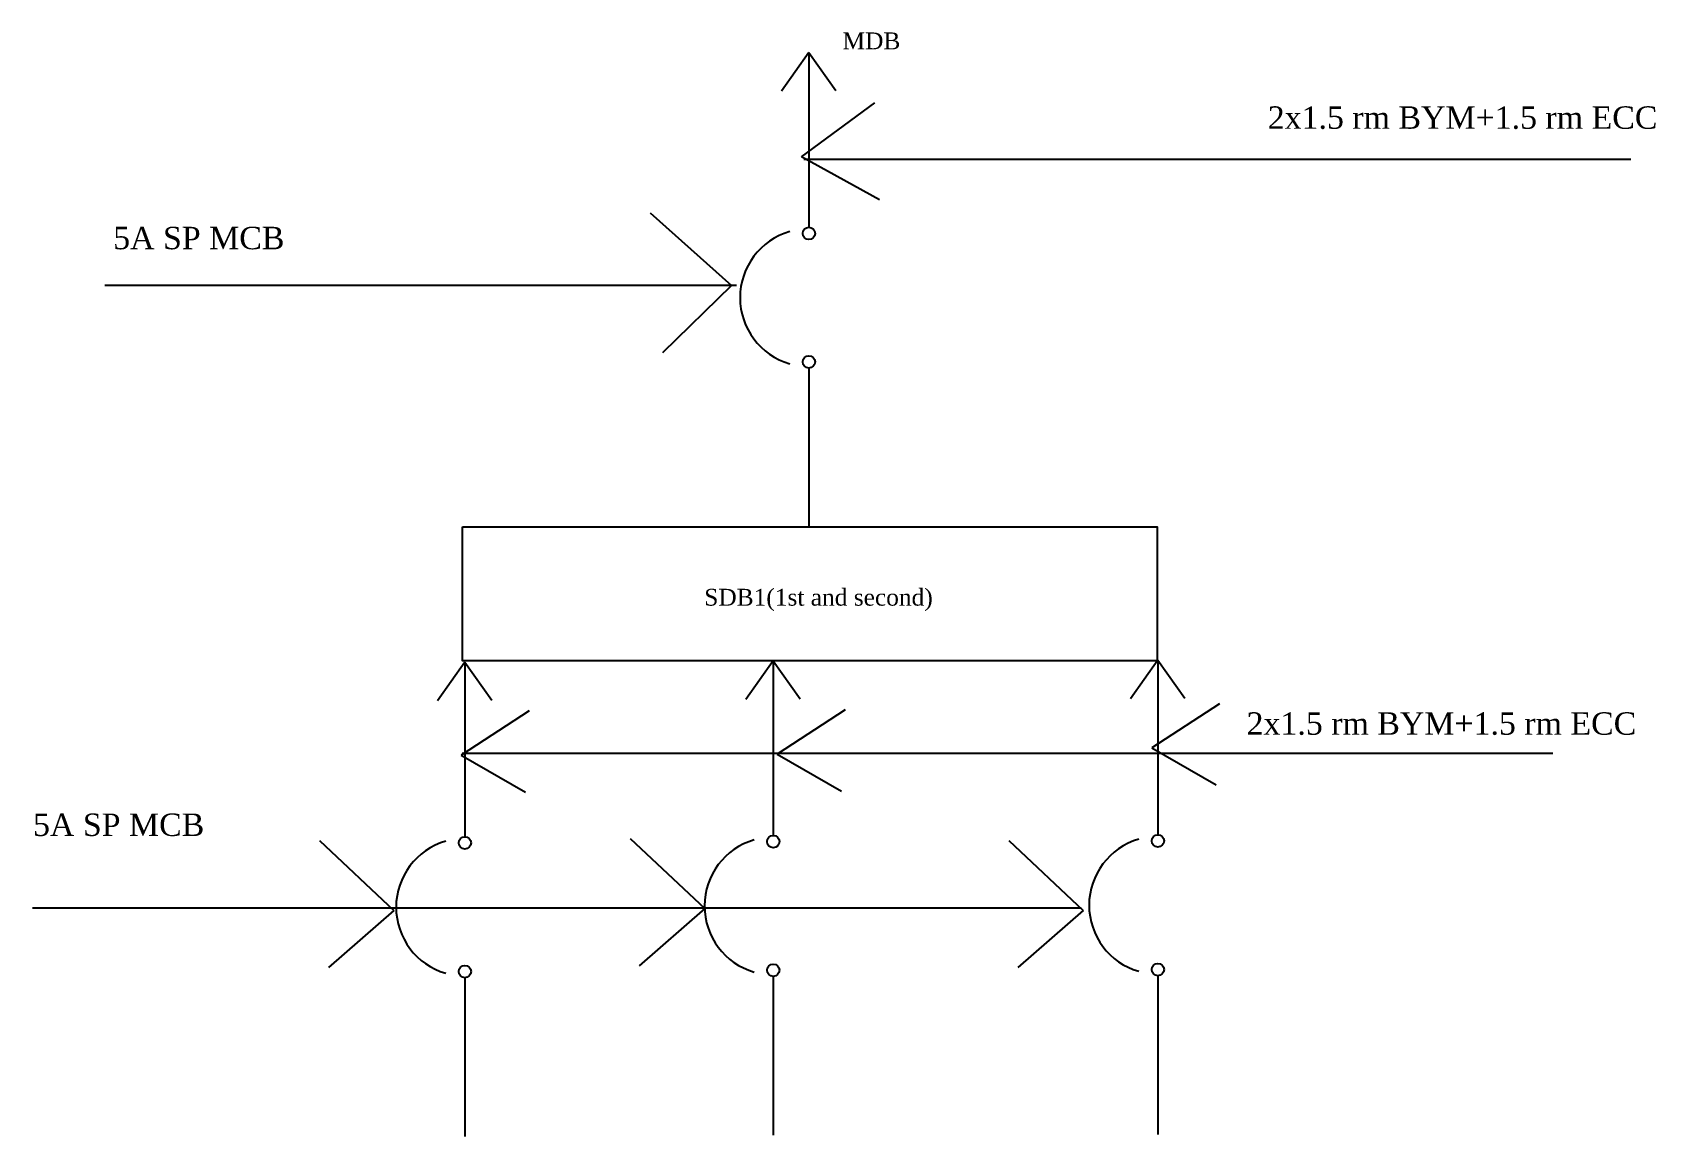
# Model space of a CAD drawing. Header units: inches. Extents: x -7121 to -1666, y 2270 to 5014.
# Drawn here: x -3114 to -1666, y 4013 to 4998 of the extents above; entities that cross this region are included whole.
import ezdxf

# ---------------------------------------------------------------- set-up
doc = ezdxf.new("R2010")
doc.units = ezdxf.units.IN
doc.header["$MEASUREMENT"] = 0
doc.linetypes.add('ACAD_ISO02W100', pattern=[15, 12, -3])
doc.layers.add('Diagram', color=7, linetype='ACAD_ISO02W100')
doc.styles.get("Standard").update_dxf_attribs({"font": 'times.ttf', "height": 6})

msp = doc.modelspace()

# ---------------------------------------------------------------- texts
at = {"layer": 'Diagram', "linetype": 'Continuous', "attachment_point": 1}
for s, insert, char_height, width in [('MDB', (-2391.74643, 4998.05363), 15, 70.25), ('2x1.5 rm BYM+1.5 rm ECC', (-2012.37991, 4932.12049), 20, 385.8501121), ('5A SP MCB', (-3042.41151, 4824.66244), 20, 240), ('SDB1(1st and second)', (-2515.1003, 4501.62574), 15, 277.25), ('2x1.5 rm BYM+1.5 rm ECC', (-2031.23498, 4391.46242), 20, 385.8501121), ('5A SP MCB', (-3113.9115, 4301.13147), 20, 240)]:
    msp.add_mtext(s, dxfattribs=dict(at, insert=insert, char_height=char_height, width=width))

# ---------------------------------------------------------------- blocks, each defined once
blk = doc.blocks.new('breaker')
at = {"layer": 'Diagram', "linetype": 'Continuous'}
for p, q in [((0, 0), (-49, -69)), ((0, 0), (0, -311.5)), ((0, 0), (48, -67.5)), ((0, -563), (0, -846.5))]:
    blk.add_line(p, q, dxfattribs=at)
for centre in [(0, -322.5), (0, -552)]:
    blk.add_circle(centre, 11, dxfattribs=at)
blk.add_arc((0, -437.25), 122.75, 106.14744, 253.8355, dxfattribs=at)

# ---------------------------------------------------------------- linework, layer by layer
at = {"layer": 'Diagram', "linetype": 'Continuous'}
for p, q in [((-2428.31178, 4887.13147), (-2362.81178, 4935.13147)), ((-2358.81178, 4848.63147), (-2428.31178, 4887.13147)), ((-2426.31178, 4885.13147), (-1688.31178, 4885.13147)), ((-2563.3118, 4837.13147), (-2490.8118, 4772.13147)), ((-2486.3118, 4772.13147), (-3049.8118, 4772.13147)), ((-2490.8118, 4772.13147), (-2552.3118, 4712.13147)), ((-2671.4115, 4392.63147), (-2731.9115, 4353.13147)), ((-2389.49313, 4393.68243), (-2449.99313, 4354.18243)), ((-2055.4115, 4399.13147), (-2115.9115, 4359.63147)), ((-2115.9115, 4359.63147), (-2058.4115, 4326.63147)), ((-2731.9115, 4353.13147), (-2674.4115, 4320.13147)), ((-2730.9115, 4355.13147), (-1757.9115, 4355.13147)), ((-2449.99313, 4354.18243), (-2392.49313, 4321.18243)), ((-2858.4115, 4277.13147), (-2791.9115, 4214.63147)), ((-2581.10598, 4278.83804), (-2514.60598, 4216.33804)), ((-2243.4115, 4277.13147), (-2176.9115, 4214.63147)), ((-2178.9115, 4216.63147), (-3114.4115, 4216.63147)), ((-2791.9115, 4214.63147), (-2850.4115, 4163.63147)), ((-2514.60598, 4216.33804), (-2573.10598, 4165.33804)), ((-2176.9115, 4214.63147), (-2235.4115, 4163.63147))]:
    msp.add_line(p, q, dxfattribs=at)
msp.add_lwpolyline([(-2730.74643, 4556.80363), (-2110.99643, 4556.80363), (-2110.99643, 4437.30363), (-2730.74643, 4437.30363)], close=True, dxfattribs=at)

# ---------------------------------------------------------------- block references
at = {"layer": 'Diagram', "linetype": 'Continuous', "xscale": 0.5, "yscale": 0.5, "zscale": 0.5}
for p in [(-2421.74643, 4980.05363), (-2728.62143, 4436.17863), (-2453.49643, 4437.30363), (-2110.37143, 4437.92863)]:
    msp.add_blockref('breaker', p, dxfattribs=at)

msp.set_redraw_order([(e.dxf.handle, doc.entitydb.next_handle()) for e in msp.query("TEXT MTEXT ATTDEF DIMENSION ARC_DIMENSION")])  # texts and dimensions are drawn at this point

doc.saveas('drawing.dxf')
